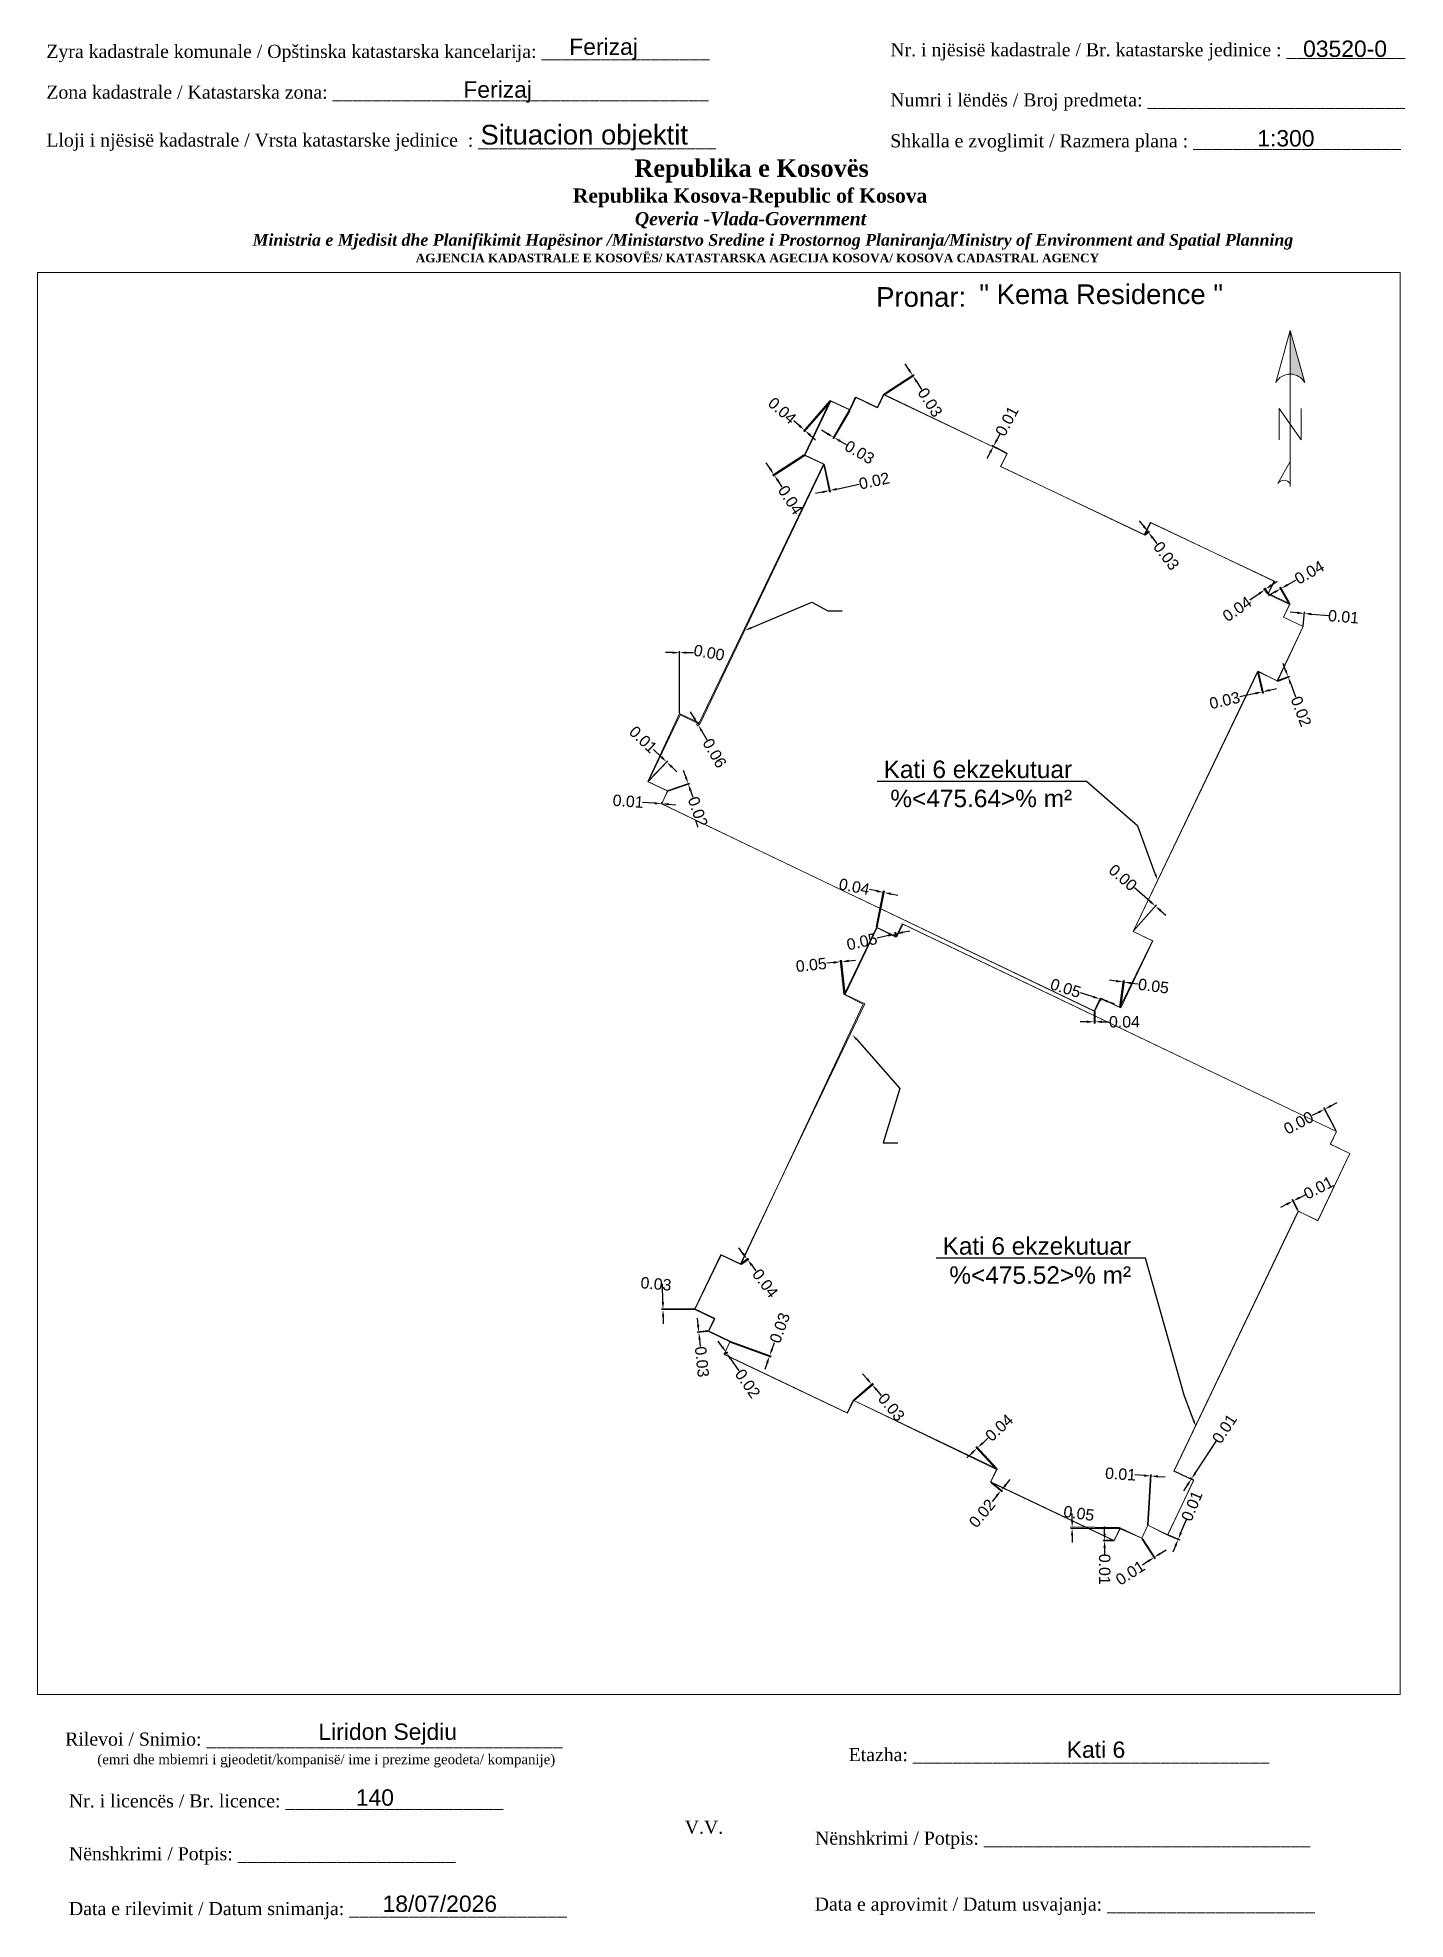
# Paper-space layout 'Layout1' of a CAD drawing. Header units: metres, sheet in millimetres. Extents: x 0 to 209, y 3 to 291.
# The model-space entities are those that its viewports show. They can reach past a viewport. Long polylines and large blocks are cut down to what shows.
import ezdxf
from ezdxf import colors
from ezdxf.entities.mleader import LeaderData, LeaderLine
from ezdxf.math import Vec2, Vec3

# ---------------------------------------------------------------- set-up
doc = ezdxf.new("R2010")
doc.units = ezdxf.units.M
doc.layers.get('0').update_dxf_attribs({"lineweight": 0})
for name, color, linetype, lineweight in [('kati 6 ekzekutim', 1, 'Continuous', 0), ('kati 6 ekzekutim pikat', 1, 'Continuous', 0), ('kati 6 projekt', 250, 'Continuous', 0), ('Korniza e jashtme', 7, 'Continuous', 0), ('korniza txt', 7, 'Continuous', 0)]:
    doc.layers.add(name, color=color, linetype=linetype, lineweight=lineweight)
doc.styles.get("Standard").update_dxf_attribs({"font": 'arial.ttf'})
doc.dimstyles.get("Standard").update_dxf_attribs({"dimtxt": 0.18, "dimasz": 0.18, "dimexe": 0.18, "dimexo": 0.0625, "dimgap": 0.09, "dimtad": 0, "dimtih": 1, "dimtoh": 1, "dimdec": 4, "dimzin": 0, "dimdsep": 46, "dimtxsty": 'Standard', "dimcen": 0.09, "dimadec": 0, "dimazin": 0, "dimtfac": 1, "dimtdec": 4, "dimtofl": 0, "dimtmove": 0, "dimatfit": 3, "dimfxl": 1, "dimtolj": 1, "dimtzin": 0, "dimarcsym": 0})

psp = doc.layouts.get("Layout1")

# ---------------------------------------------------------------- texts
for s, insert, char_height, width, attachment_point in [('Ferizaj', (86.39174761792978, 288.8354735870184), 2.5, 9.973472348059943, 5), ('03520-0', (193.1740408653868, 290.1487421128255), 2.5, 12.81718963165076, 1), ('{\\fTimes New Roman|b0|i0|c0|p18;Zyra kadastrale komunale / Opštinska katastarska kancelarija: _________________}', (1.329967921648631, 289.5028179850435), 2, 100.6873395261896, 1), ('{\\fTimes New Roman|b0|i0|c0|p18;Nr. i njësisë kadastrale / Br. katastarske jedinice : ____________}', (130.1573260375442, 289.7466491221834), 2, 79.94836673526106, 1), ('{\\fTimes New Roman|b0|i0|c0|p18;Zona kadastrale / Katastarska zona: ______________________________________}', (1.329967921648631, 283.2777574743742), 2, 100.6873395261896, 1), ('Ferizaj', (64.9841860740385, 283.9211616427751), 2.5, 10.47919508867668, 1), ('{\\fTimes New Roman|b0|i0|c0|p18;Numri i lëndës / Broj predmeta: __________________________}', (130.1573260375442, 282.0911488100967), 2, 79.94836673526106, 1), ('{\\fTimes New Roman|b0|i0|c0|p18;Lloji i njësisë kadastrale / Vrsta katastarske jedinice  : ________________________}', (1.329967921648631, 275.9513750275999), 2, 100.6873395261896, 1), ('Situacion objektit', (83.43925144176364, 275.323907237528), 3, 39.10590705560109, 5), ('{\\fTimes New Roman|b0|i0|c0|p18;Shkalla e zvoglimit / Razmera plana : _____________________}', (130.1573260375442, 275.8443402240098), 2, 79.94836673526106, 1), ('1:300', (186.1781610024692, 276.4828637617464), 2.5, 8.739768076398349, 1), ('\\pi77.297;{\\fBook Antiqua|b1|i0|c0|p18;\\H1.333x;Republika e Kosovës\\fTimes New Roman|b1|i0|c0|p18;\\P\\pi67.927;\\fBook Antiqua|b1|i0|c0|p18;\\H0.8125x;Republika Kosova-Republic of Kosova\\fTimes New Roman|b1|i0|c0|p18;\\P\\pi77.378;\\fBook Antiqua|b1|i1|c0|p18;\\H0.9233x;Qeveria -Vlada-Government \\P\\pi13.032,l6,t23.033;\\fTimes New Roman|b1|i1|c0|p18;\\H0.9x;Ministria e Mjedisit dhe Planifikimit Hapësinor /Ministarstvo Sredine i Prostornog Planiranja/Ministry of Environment and Spatial Planning\\P\\pi43.931,l0,tz;\\fBook Antiqua|b1|i0|c0|p18;\\H0.7406x;AGJENCIA KADASTRALE E KOSOVËS/ KATASTARSKA AGECIJA KOSOVA/ KOSOVA CADASTRAL AGENCY}', (13.78424977396799, 272.0079040443859), 2, 191.82371987901, 1), ('Pronar:  ', (128, 252.5), 3, 16.07230559345156, 1)]:
    psp.add_mtext(s, dxfattribs=dict(insert=insert, char_height=char_height, width=width, attachment_point=attachment_point))
at = {"color": 1, "insert": (143.7438411209962, 252.9230672172032), "char_height": 3, "width": 97.92769440654844, "attachment_point": 1}
psp.add_mtext('" Kema Residence "', dxfattribs=at)
at = {"layer": 'korniza txt'}
for s, p in [('Liridon Sejdiu', (42.86469249356051, 30.70390057282651)), ('Kati 6', (157.0969235058151, 27.96328396813038))]:
    psp.add_text(s, height=2.5, dxfattribs=at).set_placement(p)
for s, insert, char_height, width, attachment_point in [('{\\fTimes New Roman|b0|i0|c0|p18;Rilevoi / Snimio: ____________________________________\\P     \\H0.75x;(emri dhe mbiemri i gjeodetit/kompanisë/ ime i prezime geodeta/ kompanije)}', (42.17377507135325, 29.15860626736797), 2, 74.7958215483859, 5), ('{\\fTimes New Roman|b0|i0|c0|p18;Etazha: ____________________________________\\P     }', (155.8898361273833, 26.59219252672521), 2, 74.7958215483859, 5), ('140', (48.5652213178815, 23.15408723169902), 2.5, 5.827080491132335, 1), ('{\\fTimes New Roman|b0|i0|c0|p18;Nr. i licencës / Br. licence: ______________________\\P                                }', (4.775864297160297, 22.39397441271581), 2, 83.34402442406417, 1), ('{\\fTimes New Roman|b0|i0|c0|p18;V.V.                                 }', (101.7135340662081, 17.34989726081042), 2, 5.70755248322007, 5), ('{\\fTimes New Roman|b0|i0|c0|p18;Nënshkrimi / Potpis: ______________________\\P                                 }', (4.775864297160297, 14.32299382462634), 2, 83.34402442406417, 1), ('{\\fTimes New Roman|b0|i0|c0|p18; Nënshkrimi / Potpis: _________________________________}', (117.9123355070715, 16.70639867596731), 2, 83.34402442406417, 1), ('{\\fTimes New Roman|b0|i0|c0|p18;Data e rilevimit / Datum snimanja: ______________________\\P                                 }', (4.775864297160297, 5.951444335737278), 2, 83.34402442406417, 1), ('18/07/2026', (52.65621499906701, 6.938709729309757), 2.5, 17.47953615279672, 1), ('{\\fTimes New Roman|b0|i0|c0|p18; Data e aprovimit / Datum usvajanja: _____________________}', (117.8622164535068, 6.626660492972078), 2, 83.34402442406417, 1)]:
    psp.add_mtext(s, dxfattribs=dict(at, insert=insert, char_height=char_height, width=width, attachment_point=attachment_point))

msp = doc.modelspace()

# ---------------------------------------------------------------- blocks, each defined once
blk = doc.blocks.new('*U34')
at = {"linetype": 'ByBlock', "lineweight": -2}
blk.add_hatch(color=0, dxfattribs=at).paths.add_polyline_path([(6.371596984390197e-13, 562.3726246389265), (3.406860799950416e-13, 300.7101121033027, -0.2691426359079254), (87.48018605494724, 249.9433887284017)])
at = {"color": 0, "linetype": 'ByBlock', "lineweight": -2}
for points in [[(87.48018605494718, 249.9433887284018, 0.580322535471221), (-87.48018605494667, 249.9433887284019), (6.371738216106301e-13, 562.3726246389267), (87.48018605494724, 249.9433887284017), (6.371738216106301e-13, 562.3726246389267), (3.398104433552013e-13, 299.9320664740858)], [(-3.932245327355855e-13, -356.1693289380162, 0.4999999999999977), (-74.98301661852638, -356.1693289380161), (-2.549374979130716e-13, -224.9490498555958)]]:
    blk.add_lwpolyline(points, format="xyb", dxfattribs=at)
for points in [[(-4.248604371427173e-13, -374.9150830926477), (6.371738216106301e-13, 562.3726246389267)], [(-65.61013954120824, -93.72877077315437), (-65.61013954120803, 93.72877077315451), (65.61013954120799, -93.72877077315451), (65.6101395412082, 93.72877077315437)]]:
    blk.add_lwpolyline(points, dxfattribs=at)
blk = doc.blocks.new('*D36')
at = {"layer": 'Defpoints', "color": 0, "transparency": 16777216}
for p in [(7511858.699266247, 4693297.566570179), (7511858.648187623, 4693296.963661869), (7511858.656, 4693296.963000001, 643.937)]:
    blk.add_point(p, dxfattribs=at)
at = {"layer": 'kati 6 ekzekutim', "color": 0, "lineweight": -2, "transparency": 16777216}
for p, q in [((7511858.380408509, 4693297.593583929), (7511858.061550771, 4693297.620597679)), ((7511858.650298073, 4693296.98857263), (7511858.705344342, 4693297.63831317)), ((7511858.65811045, 4693296.987910762), (7511858.713156719, 4693297.637651302)), ((7511859.025936363, 4693297.53889456), (7511859.841327569, 4693297.469814304))]:
    blk.add_line(p, q, dxfattribs=at)
at = {"layer": 'kati 6 ekzekutim', "color": 0, "transparency": 16777216}
for points in [[(7511858.3849108, 4693297.646726887), (7511858.375906217, 4693297.540440973), (7511858.699266247, 4693297.566570179)], [(7511859.030438655, 4693297.592037518), (7511859.021434071, 4693297.485751605), (7511858.707078625, 4693297.565908311)]]:
    blk.add_solid(points, dxfattribs=at)
at = {"layer": 'kati 6 ekzekutim', "color": 0, "transparency": 16777216, "insert": (7511860.500138007, 4693297.41399963), "char_height": 0.52, "attachment_point": 5, "rotation": 355.15744330239573}
blk.add_mtext('\\A1;0.01', dxfattribs=at)
blk = doc.blocks.new('*D37')
at = {"layer": 'Defpoints', "color": 0, "transparency": 16777216}
for p in [(7511857.619963461, 4693298.69557539), (7511858.059000001, 4693298, 643.937), (7511858.026443626, 4693297.981468434)]:
    blk.add_point(p, dxfattribs=at)
at = {"layer": 'kati 6 ekzekutim', "color": 0, "lineweight": -2, "transparency": 16777216}
for p, q in [((7511857.930622472, 4693298.872407062), (7511858.316382575, 4693299.091987377)), ((7511857.341860822, 4693298.537275285), (7511857.063758185, 4693298.378975179)), ((7511858.01407643, 4693298.003195203), (7511857.584345937, 4693298.758148483)), ((7511858.046632805, 4693298.021726769), (7511857.616902311, 4693298.776680049))]:
    blk.add_line(p, q, dxfattribs=at)
at = {"layer": 'kati 6 ekzekutim', "color": 0, "transparency": 16777216}
for points in [[(7511857.904239122, 4693298.918757501), (7511857.957005823, 4693298.826056622), (7511857.652519835, 4693298.714106956)], [(7511857.315477472, 4693298.583625724), (7511857.368244173, 4693298.490924845), (7511857.619963461, 4693298.69557539)]]:
    blk.add_solid(points, dxfattribs=at)
at = {"layer": 'kati 6 ekzekutim', "color": 0, "transparency": 16777216, "insert": (7511858.933681269, 4693299.443362858), "char_height": 0.52, "attachment_point": 5, "rotation": 29.649167470526503}
blk.add_mtext('\\A1;0.04', dxfattribs=at)
blk = doc.blocks.new('*D95')
at = {"layer": 'Defpoints', "color": 0, "transparency": 16777216}
for p in [(7511856.933436012, 4693298.677395376), (7511857.034067086, 4693298.456013963), (7511857.070000003, 4693298.481000002, 650.103)]:
    blk.add_point(p, dxfattribs=at)
at = {"layer": 'kati 6 ekzekutim', "color": 0, "lineweight": -2, "transparency": 16777216}
for p, q in [((7511857.196162595, 4693298.86008293), (7511857.458889179, 4693299.042770484)), ((7511856.634776512, 4693298.469721784), (7511856.209004153, 4693298.173659964)), ((7511857.019794621, 4693298.476539477), (7511856.856398396, 4693298.711522819)), ((7511857.055727538, 4693298.501525516), (7511856.892331312, 4693298.736508857))]:
    blk.add_line(p, q, dxfattribs=at)
at = {"layer": 'kati 6 ekzekutim', "color": 0, "transparency": 16777216}
for points in [[(7511857.16571467, 4693298.903870693), (7511857.226610522, 4693298.816295166), (7511856.933436012, 4693298.677395376)], [(7511856.604328587, 4693298.513509547), (7511856.665224439, 4693298.425934019), (7511856.897503096, 4693298.652409337)]]:
    blk.add_solid(points, dxfattribs=at)
at = {"layer": 'kati 6 ekzekutim', "color": 0, "transparency": 16777216, "insert": (7511855.625835367, 4693297.768152162), "char_height": 0.52, "attachment_point": 5, "rotation": 34.812912058478254}
blk.add_mtext('\\A1;0.04', dxfattribs=at)
blk = doc.blocks.new('*D97')
at = {"layer": 'Defpoints', "color": 0, "transparency": 16777216}
for p in [(7511857.958123738, 4693294.669457431), (7511857.461825814, 4693294.482725419), (7511857.47, 4693294.461, 650.144)]:
    blk.add_point(p, dxfattribs=at)
at = {"layer": 'kati 6 ekzekutim', "color": 0, "lineweight": -2, "transparency": 16777216}
for p, q in [((7511857.485224415, 4693294.491529139), (7511858.02551171, 4693294.694812144)), ((7511857.4933986, 4693294.469803721), (7511858.033685895, 4693294.673086725)), ((7511857.845436127, 4693294.968959522), (7511857.732748515, 4693295.268461611)), ((7511858.078985536, 4693294.348229921), (7511858.307016528, 4693293.742167216))]:
    blk.add_line(p, q, dxfattribs=at)
at = {"layer": 'kati 6 ekzekutim', "color": 0, "transparency": 16777216}
for points in [[(7511857.895353141, 4693294.98774079), (7511857.795519113, 4693294.950178253), (7511857.958123738, 4693294.669457431)], [(7511858.12890255, 4693294.36701119), (7511858.029068521, 4693294.329448653), (7511857.966297924, 4693294.647732012)]]:
    blk.add_solid(points, dxfattribs=at)
at = {"layer": 'kati 6 ekzekutim', "color": 0, "transparency": 16777216, "insert": (7511858.556584807, 4693293.078862529), "char_height": 0.52, "attachment_point": 5, "rotation": 290.61880098057253}
blk.add_mtext('\\A1;0.02', dxfattribs=at)
blk = doc.blocks.new('*D98')
at = {"layer": 'Defpoints', "color": 0, "transparency": 16777216}
for p in [(7511856.559667039, 4693294.914129745), (7511856.59, 4693294.921, 650.016), (7511856.772654843, 4693293.97376423)]:
    blk.add_point(p, dxfattribs=at)
at = {"layer": 'kati 6 ekzekutim', "color": 0, "lineweight": -2, "transparency": 16777216}
for p, q in [((7511856.565189526, 4693294.889747331), (7511856.788559606, 4693293.903542876)), ((7511856.595522488, 4693294.896617586), (7511856.818892567, 4693293.910413131)), ((7511856.460559938, 4693293.903076389), (7511855.749426702, 4693293.742008481)), ((7511857.115082707, 4693294.051322326), (7511857.427177612, 4693294.122010167))]:
    blk.add_line(p, q, dxfattribs=at)
at = {"layer": 'kati 6 ekzekutim', "color": 0, "transparency": 16777216}
for points in [[(7511856.448778631, 4693293.955092207), (7511856.472341244, 4693293.851060571), (7511856.772654843, 4693293.97376423)], [(7511857.103301401, 4693294.103338143), (7511857.126864014, 4693293.999306509), (7511856.802987803, 4693293.980634484)]]:
    blk.add_solid(points, dxfattribs=at)
at = {"layer": 'kati 6 ekzekutim', "color": 0, "transparency": 16777216, "insert": (7511855.05563824, 4693293.584869074), "char_height": 0.52, "attachment_point": 5, "rotation": 12.761870640787713}
blk.add_mtext('\\A1;0.03', dxfattribs=at)
blk = doc.blocks.new('*D99')
at = {"layer": 'Defpoints', "color": 0, "transparency": 16777216}
for p in [(7511851.882478684, 4693284.165306543), (7511850.865130385, 4693283.005634841), (7511850.866999999, 4693283.003999999, 650.094)]:
    blk.add_point(p, dxfattribs=at)
at = {"layer": 'kati 6 ekzekutim', "color": 0, "lineweight": -2, "transparency": 16777216}
for p, q in [((7511850.881586901, 4693283.024454595), (7511851.928003835, 4693284.221142274)), ((7511850.883456513, 4693283.022819753), (7511851.929873448, 4693284.219507433)), ((7511851.639716228, 4693284.377584775), (7511850.930256872, 4693284.997955736)), ((7511852.123371528, 4693283.954663152), (7511852.364264371, 4693283.744019762))]:
    blk.add_line(p, q, dxfattribs=at)
at = {"layer": 'kati 6 ekzekutim', "color": 0, "transparency": 16777216}
for points in [[(7511851.67482346, 4693284.417733582), (7511851.604608997, 4693284.337435968), (7511851.880609072, 4693284.166941385)], [(7511852.158478759, 4693283.99481196), (7511852.088264296, 4693283.914514346), (7511851.882478684, 4693284.165306543)]]:
    blk.add_solid(points, dxfattribs=at)
at = {"layer": 'kati 6 ekzekutim', "color": 0, "transparency": 16777216, "insert": (7511850.39541848, 4693285.465633275), "char_height": 0.52, "attachment_point": 5, "rotation": 318.8326495078127}
blk.add_mtext('\\A1;0.00', dxfattribs=at)
blk = doc.blocks.new('*D101')
at = {"layer": 'Defpoints', "color": 0, "transparency": 16777216}
for p in [(7511850.412344764, 4693280.685323718), (7511850.254999999, 4693279.513, 650.125), (7511850.3005147, 4693279.506891193)]:
    blk.add_point(p, dxfattribs=at)
at = {"layer": 'kati 6 ekzekutim', "color": 0, "lineweight": -2, "transparency": 16777216}
for p, q in [((7511850.095188634, 4693280.72789119), (7511849.778032505, 4693280.770458662)), ((7511850.258325582, 4693279.537777823), (7511850.421922445, 4693280.756683847)), ((7511850.303840283, 4693279.531669016), (7511850.467437146, 4693280.75057504)), ((7511850.775015594, 4693280.636647439), (7511851.092171724, 4693280.594079967))]:
    blk.add_line(p, q, dxfattribs=at)
at = {"layer": 'kati 6 ekzekutim', "color": 0, "transparency": 16777216}
for points in [[(7511850.102283213, 4693280.780750545), (7511850.088094056, 4693280.675031834), (7511850.412344764, 4693280.685323718)], [(7511850.782110173, 4693280.689506793), (7511850.767921016, 4693280.583788083), (7511850.457859465, 4693280.679214911)]]:
    blk.add_solid(points, dxfattribs=at)
at = {"layer": 'kati 6 ekzekutim', "color": 0, "transparency": 16777216, "insert": (7511851.799144862, 4693280.49919276), "char_height": 0.52, "attachment_point": 5, "rotation": 352.3556647427103}
blk.add_mtext('\\A1;0.05', dxfattribs=at)
blk = doc.blocks.new('*D102')
at = {"layer": 'Defpoints', "color": 0, "transparency": 16777216}
for p in [(7511849.355, 4693279.952, 650.055), (7511849.38478622, 4693279.895359783), (7511849.398357902, 4693279.938294575)]:
    blk.add_point(p, dxfattribs=at)
at = {"layer": 'kati 6 ekzekutim', "color": 0, "lineweight": -2, "transparency": 16777216}
for p, q in [((7511849.036309073, 4693280.005513359), (7511848.453681503, 4693280.189681847)), ((7511849.347464989, 4693279.928162558), (7511849.319727487, 4693279.840413379)), ((7511849.390822889, 4693279.914457133), (7511849.363085387, 4693279.826707954)), ((7511849.689905467, 4693279.798911635), (7511849.995024713, 4693279.702463486))]:
    blk.add_line(p, q, dxfattribs=at)
at = {"layer": 'kati 6 ekzekutim', "color": 0, "transparency": 16777216}
for points in [[(7511849.052383765, 4693280.056366567), (7511849.020234382, 4693279.954660151), (7511849.34142832, 4693279.909065209)], [(7511849.705980158, 4693279.849764843), (7511849.673830776, 4693279.748058427), (7511849.38478622, 4693279.895359783)]]:
    blk.add_solid(points, dxfattribs=at)
at = {"layer": 'kati 6 ekzekutim', "color": 0, "transparency": 16777216, "insert": (7511847.773539796, 4693280.40467454), "char_height": 0.52, "attachment_point": 5, "rotation": 342.4582622809722}
blk.add_mtext('\\A1;0.05', dxfattribs=at)
blk = doc.blocks.new('*D103')
at = {"layer": 'Defpoints', "color": 0, "transparency": 16777216}
for p in [(7511849.074, 4693279.352000001, 650.092), (7511849.117944951, 4693279.35189108), (7511849.11673322, 4693278.863013894)]:
    blk.add_point(p, dxfattribs=at)
at = {"layer": 'kati 6 ekzekutim', "color": 0, "lineweight": -2, "transparency": 16777216}
for p, q in [((7511849.073938035, 4693279.327000077), (7511849.072609811, 4693278.791123037)), ((7511849.117882987, 4693279.326891156), (7511849.116554762, 4693278.791014115)), ((7511848.752789252, 4693278.863915965), (7511848.432790236, 4693278.864709114)), ((7511849.436732238, 4693278.862220745), (7511849.756731256, 4693278.861427596))]:
    blk.add_line(p, q, dxfattribs=at)
at = {"layer": 'kati 6 ekzekutim', "color": 0, "transparency": 16777216}
for points in [[(7511848.752921444, 4693278.917249135), (7511848.752657061, 4693278.810582795), (7511849.072788269, 4693278.863122816)], [(7511849.43686443, 4693278.915553914), (7511849.436600047, 4693278.808887575), (7511849.11673322, 4693278.863013894)]]:
    blk.add_solid(points, dxfattribs=at)
at = {"layer": 'kati 6 ekzekutim', "color": 0, "transparency": 16777216, "insert": (7511850.467026481, 4693278.859667059), "char_height": 0.52, "attachment_point": 5, "rotation": 359.857987041094}
blk.add_mtext('\\A1;0.04', dxfattribs=at)
blk = doc.blocks.new('*D105')
at = {"layer": 'Defpoints', "color": 0, "transparency": 16777216}
for p in [(7511851.376, 4693301.177999999, 650.104), (7511851.395573542, 4693301.152291635), (7511851.54455951, 4693301.30633592)]:
    blk.add_point(p, dxfattribs=at)
at = {"layer": 'kati 6 ekzekutim', "color": 0, "lineweight": -2, "transparency": 16777216}
for p, q in [((7511851.350712062, 4693301.560939861), (7511851.156864613, 4693301.815543802)), ((7511851.395890933, 4693301.193144333), (7511851.601845399, 4693301.349951597)), ((7511851.415464476, 4693301.167435967), (7511851.621418941, 4693301.324243232)), ((7511851.757980501, 4693301.026023614), (7511851.951827949, 4693300.771419673))]:
    blk.add_line(p, q, dxfattribs=at)
at = {"layer": 'kati 6 ekzekutim', "color": 0, "transparency": 16777216}
for points in [[(7511851.393146052, 4693301.593247769), (7511851.308278073, 4693301.528631954), (7511851.54455951, 4693301.30633592)], [(7511851.800414491, 4693301.058331522), (7511851.715546512, 4693300.993715706), (7511851.564133053, 4693301.280627555)]]:
    blk.add_solid(points, dxfattribs=at)
at = {"layer": 'kati 6 ekzekutim', "color": 0, "transparency": 16777216, "insert": (7511852.382751753, 4693300.205433897), "char_height": 0.52, "attachment_point": 5, "rotation": 307.2845067913481}
blk.add_mtext('\\A1;0.03', dxfattribs=at)
blk = doc.blocks.new('*D106')
at = {"layer": 'Defpoints', "color": 0, "transparency": 16777216}
for p in [(7511844.4716909, 4693305.227425043), (7511845.090231011, 4693304.887944349), (7511845.093999999, 4693304.894999998, 643.937)]:
    blk.add_point(p, dxfattribs=at)
at = {"layer": 'kati 6 ekzekutim', "color": 0, "lineweight": -2, "transparency": 16777216}
for p, q in [((7511844.622465145, 4693305.509678699), (7511844.773239389, 4693305.791932356)), ((7511844.317147668, 4693304.938115735), (7511844.166373424, 4693304.655862078)), ((7511845.068179945, 4693304.899723588), (7511844.404414841, 4693305.254293597)), ((7511845.071948931, 4693304.906779236), (7511844.408183827, 4693305.261349247))]:
    blk.add_line(p, q, dxfattribs=at)
at = {"layer": 'kati 6 ekzekutim', "color": 0, "transparency": 16777216}
for points in [[(7511844.270105392, 4693304.963244776), (7511844.364189945, 4693304.912986694), (7511844.467921914, 4693305.220369393)], [(7511844.575422868, 4693305.534807741), (7511844.669507422, 4693305.484549658), (7511844.4716909, 4693305.227425043)]]:
    blk.add_solid(points, dxfattribs=at)
at = {"layer": 'kati 6 ekzekutim', "color": 0, "transparency": 16777216, "insert": (7511845.084762789, 4693306.375112983), "char_height": 0.52, "attachment_point": 5, "rotation": 61.88976087719596}
blk.add_mtext('\\A1;0.01', dxfattribs=at)
blk = doc.blocks.new('*D108')
at = {"layer": 'Defpoints', "color": 0, "transparency": 16777216}
for p in [(7511836.689, 4693304.4, 650.009), (7511836.712175518, 4693304.405024175), (7511836.973923039, 4693303.197634884)]:
    blk.add_point(p, dxfattribs=at)
at = {"layer": 'kati 6 ekzekutim', "color": 0, "lineweight": -2, "transparency": 16777216}
for p, q in [((7511836.694296665, 4693304.375567536), (7511836.966001919, 4693303.122245211)), ((7511836.717472184, 4693304.380591709), (7511836.989177436, 4693303.127269385)), ((7511837.286658589, 4693303.265432201), (7511838.316100333, 4693303.488602828)), ((7511836.638011971, 4693303.124813393), (7511836.325276423, 4693303.057016075))]:
    blk.add_line(p, q, dxfattribs=at)
at = {"layer": 'kati 6 ekzekutim', "color": 0, "transparency": 16777216}
for points in [[(7511836.626712419, 4693303.176935984), (7511836.649311525, 4693303.072690801), (7511836.950747522, 4693303.19261071)], [(7511837.275359035, 4693303.317554792), (7511837.297958141, 4693303.21330961), (7511836.973923039, 4693303.197634884)]]:
    blk.add_solid(points, dxfattribs=at)
at = {"layer": 'kati 6 ekzekutim', "color": 0, "transparency": 16777216, "insert": (7511839.008713045, 4693303.63875296), "char_height": 0.52, "attachment_point": 5, "rotation": 12.231763215894425}
blk.add_mtext('\\A1;0.02', dxfattribs=at)
blk = doc.blocks.new('*D109')
at = {"layer": 'Defpoints', "color": 0, "transparency": 16777216}
for p in [(7511836.996378618, 4693307.317364916), (7511837.023000001, 4693307.294000001, 650.114), (7511835.836008316, 4693305.941572314)]:
    blk.add_point(p, dxfattribs=at)
at = {"layer": 'kati 6 ekzekutim', "color": 0, "lineweight": -2, "transparency": 16777216}
for p, q in [((7511836.979887556, 4693307.298575427), (7511835.761892676, 4693305.9108235)), ((7511837.006508939, 4693307.275210511), (7511835.788514059, 4693305.887458584)), ((7511835.568881471, 4693306.176022811), (7511835.328376009, 4693306.387108392)), ((7511836.076513778, 4693305.730486733), (7511836.317019241, 4693305.519401152))]:
    blk.add_line(p, q, dxfattribs=at)
at = {"layer": 'kati 6 ekzekutim', "color": 0, "transparency": 16777216}
for points in [[(7511835.604062401, 4693306.216107054), (7511835.533700541, 4693306.135938567), (7511835.809386933, 4693305.964937231)], [(7511836.111694708, 4693305.770570976), (7511836.041332848, 4693305.690402489), (7511835.836008316, 4693305.941572314)]]:
    blk.add_solid(points, dxfattribs=at)
at = {"layer": 'kati 6 ekzekutim', "color": 0, "transparency": 16777216, "insert": (7511834.794530989, 4693306.855650709), "char_height": 0.52, "attachment_point": 5, "rotation": 318.7273909937344}
blk.add_mtext('\\A1;0.04', dxfattribs=at)
blk = doc.blocks.new('*D110')
at = {"layer": 'Defpoints', "color": 0, "transparency": 16777216}
for p in [(7511837.876000001, 4693306.899, 650.022), (7511837.898537349, 4693306.885960672), (7511837.168280918, 4693305.623775801)]:
    blk.add_point(p, dxfattribs=at)
at = {"layer": 'kati 6 ekzekutim', "color": 0, "lineweight": -2, "transparency": 16777216}
for p, q in [((7511837.863480287, 4693306.877360759), (7511837.109686791, 4693305.574494116)), ((7511837.886017634, 4693306.864321431), (7511837.132224139, 4693305.561454788)), ((7511836.868761288, 4693305.797067479), (7511836.591779007, 4693305.95731983)), ((7511837.4452632, 4693305.463523449), (7511837.722245481, 4693305.303271099))]:
    blk.add_line(p, q, dxfattribs=at)
at = {"layer": 'kati 6 ekzekutim', "color": 0, "transparency": 16777216}
for points in [[(7511836.895470014, 4693305.843231194), (7511836.842052563, 4693305.750903766), (7511837.145743569, 4693305.636815129)], [(7511837.471971924, 4693305.509687165), (7511837.418554474, 4693305.417359736), (7511837.168280918, 4693305.623775801)]]:
    blk.add_solid(points, dxfattribs=at)
at = {"layer": 'kati 6 ekzekutim', "color": 0, "transparency": 16777216, "insert": (7511838.337978413, 4693304.94702936), "char_height": 0.52, "attachment_point": 5, "rotation": 329.9478132257015}
blk.add_mtext('\\A1;0.03', dxfattribs=at)
blk = doc.blocks.new('*D112')
at = {"layer": 'Defpoints', "color": 0, "transparency": 16777216}
for p in [(7511840.765842006, 4693308.466772199), (7511839.437, 4693307.607, 650.126), (7511839.451737458, 4693307.58422216)]:
    blk.add_point(p, dxfattribs=at)
at = {"layer": 'kati 6 ekzekutim', "color": 0, "lineweight": -2, "transparency": 16777216}
for p, q in [((7511839.457989736, 4693307.620580539), (7511840.826292442, 4693308.50588415)), ((7511839.472727193, 4693307.5978027), (7511840.8410299, 4693308.48310631)), ((7511840.592011109, 4693308.735440804), (7511840.418180212, 4693309.004109409)), ((7511840.95441036, 4693308.175325754), (7511841.178419175, 4693307.829103437))]:
    blk.add_line(p, q, dxfattribs=at)
at = {"layer": 'kati 6 ekzekutim', "color": 0, "transparency": 16777216}
for points in [[(7511840.636789209, 4693308.764412619), (7511840.547233009, 4693308.706468987), (7511840.765842006, 4693308.466772199)], [(7511840.99918846, 4693308.20429757), (7511840.90963226, 4693308.146353938), (7511840.780579464, 4693308.443994359)]]:
    blk.add_solid(points, dxfattribs=at)
at = {"layer": 'kati 6 ekzekutim', "color": 0, "transparency": 16777216, "insert": (7511841.564846087, 4693307.231851845), "char_height": 0.52, "attachment_point": 5, "rotation": 302.9032143112629}
blk.add_mtext('\\A1;0.03', dxfattribs=at)
blk = doc.blocks.new('*D114')
at = {"layer": 'Defpoints', "color": 0, "transparency": 16777216}
for p in [(7511830.917615029, 4693292.511279165), (7511830.986, 4693292.551, 650.1), (7511831.017638865, 4693292.49652927)]:
    blk.add_point(p, dxfattribs=at)
at = {"layer": 'kati 6 ekzekutim', "color": 0, "lineweight": -2, "transparency": 16777216}
for p, q in [((7511830.756891016, 4693292.787988022), (7511830.596167004, 4693293.06469688)), ((7511830.96438212, 4693292.538443436), (7511830.855355536, 4693292.475116262)), ((7511830.996020986, 4693292.483972706), (7511830.886994401, 4693292.420645532)), ((7511831.109977907, 4693292.180099578), (7511831.340014392, 4693291.784059608))]:
    blk.add_line(p, q, dxfattribs=at)
at = {"layer": 'kati 6 ekzekutim', "color": 0, "transparency": 16777216}
for points in [[(7511830.803009159, 4693292.814775357), (7511830.710772874, 4693292.761200687), (7511830.917615029, 4693292.511279165)], [(7511831.15609605, 4693292.206886913), (7511831.063859764, 4693292.153312243), (7511830.949253894, 4693292.456808435)]]:
    blk.add_solid(points, dxfattribs=at)
at = {"layer": 'kati 6 ekzekutim', "color": 0, "transparency": 16777216, "insert": (7511831.697215561, 4693291.169087857), "char_height": 0.52, "attachment_point": 5, "rotation": 300.1498015949446}
blk.add_mtext('\\A1;0.06', dxfattribs=at)
blk = doc.blocks.new('*D115')
at = {"layer": 'Defpoints', "color": 0, "transparency": 16777216}
for p in [(7511830.087, 4693295.77032164), (7511830.087, 4693292.981, 650.1), (7511830.087, 4693292.981, 643.937)]:
    blk.add_point(p, dxfattribs=at)
at = {"layer": 'kati 6 ekzekutim', "color": 0, "lineweight": -2, "transparency": 16777216}
for p, q in [((7511829.767, 4693295.77032164), (7511829.447000001, 4693295.77032164)), ((7511830.087, 4693293.006), (7511830.087, 4693295.84232164)), ((7511830.087, 4693293.006), (7511830.087, 4693295.84232164)), ((7511830.407000001, 4693295.77032164), (7511830.727, 4693295.77032164))]:
    blk.add_line(p, q, dxfattribs=at)
at = {"layer": 'kati 6 ekzekutim', "color": 0, "transparency": 16777216}
for points in [[(7511829.767, 4693295.823654974), (7511829.767, 4693295.716988306), (7511830.087, 4693295.77032164)], [(7511830.407000001, 4693295.823654974), (7511830.407000001, 4693295.716988306), (7511830.087, 4693295.77032164)]]:
    blk.add_solid(points, dxfattribs=at)
at = {"layer": 'kati 6 ekzekutim', "color": 0, "transparency": 16777216, "insert": (7511831.44843498, 4693295.77032164), "char_height": 0.52, "attachment_point": 5, "rotation": 350}
blk.add_mtext('\\A1;0.00', dxfattribs=at)
blk = doc.blocks.new('*D116')
at = {"layer": 'Defpoints', "color": 0, "transparency": 16777216}
for p in [(7511829.544, 4693289.448999999, 650.028), (7511829.550864574, 4693289.429190307), (7511830.482267412, 4693289.774134146)]:
    blk.add_point(p, dxfattribs=at)
at = {"layer": 'kati 6 ekzekutim', "color": 0, "lineweight": -2, "transparency": 16777216}
for p, q in [((7511830.377491526, 4693290.07649488), (7511830.272715641, 4693290.378855615)), ((7511829.567621933, 4693289.457185616), (7511830.550298578, 4693289.79770872)), ((7511829.574486507, 4693289.437375923), (7511830.557163154, 4693289.777899028)), ((7511830.593907874, 4693289.451963719), (7511830.698683759, 4693289.149602984))]:
    blk.add_line(p, q, dxfattribs=at)
at = {"layer": 'kati 6 ekzekutim', "color": 0, "transparency": 16777216}
for points in [[(7511830.427884983, 4693290.093957528), (7511830.327098072, 4693290.059032233), (7511830.482267412, 4693289.774134146)], [(7511830.64430133, 4693289.469426367), (7511830.543514419, 4693289.434501071), (7511830.489131988, 4693289.754324453)]]:
    blk.add_solid(points, dxfattribs=at)
at = {"layer": 'kati 6 ekzekutim', "color": 0, "transparency": 16777216, "insert": (7511830.930730006, 4693288.479967285), "char_height": 0.52, "attachment_point": 5, "rotation": 289.11253613946445}
blk.add_mtext('\\A1;0.02', dxfattribs=at)
blk = doc.blocks.new('*D117')
at = {"layer": 'Defpoints', "color": 0, "transparency": 16777216}
for p in [(7511829.50557156, 4693290.757650394), (7511828.642, 4693289.867, 643.937), (7511828.648705932, 4693289.860594509)]:
    blk.add_point(p, dxfattribs=at)
at = {"layer": 'kati 6 ekzekutim', "color": 0, "lineweight": -2, "transparency": 16777216}
for p, q in [((7511829.267467238, 4693290.985087071), (7511828.904192005, 4693291.332086701)), ((7511828.659268062, 4693289.885077999), (7511829.548597645, 4693290.816120522)), ((7511828.665973994, 4693289.878672509), (7511829.555303577, 4693290.809715032)), ((7511829.73696995, 4693290.536619208), (7511829.968368339, 4693290.315588022))]:
    blk.add_line(p, q, dxfattribs=at)
at = {"layer": 'kati 6 ekzekutim', "color": 0, "transparency": 16777216}
for points in [[(7511829.304305769, 4693291.023653468), (7511829.230628707, 4693290.946520673), (7511829.498865628, 4693290.764055884)], [(7511829.77380848, 4693290.575185605), (7511829.700131419, 4693290.49805281), (7511829.50557156, 4693290.757650394)]]:
    blk.add_solid(points, dxfattribs=at)
at = {"layer": 'kati 6 ekzekutim', "color": 0, "transparency": 16777216, "insert": (7511828.426086392, 4693291.788772034), "char_height": 0.52, "attachment_point": 5, "rotation": 316.31267517052385}
blk.add_mtext('\\A1;0.01', dxfattribs=at)
blk = doc.blocks.new('*D118')
at = {"layer": 'Defpoints', "color": 0, "transparency": 16777216}
for p in [(7511829.270451475, 4693288.842786499), (7511829.280999999, 4693288.842, 650.136), (7511829.281436857, 4693288.847859113)]:
    blk.add_point(p, dxfattribs=at)
at = {"layer": 'kati 6 ekzekutim', "color": 0, "lineweight": -2, "transparency": 16777216}
for p, q in [((7511828.951774117, 4693288.872438829), (7511828.398712017, 4693288.913675245)), ((7511829.27231032, 4693288.867717298), (7511829.276241805, 4693288.920446311)), ((7511829.282858845, 4693288.866930799), (7511829.28679033, 4693288.919659811)), ((7511829.600551073, 4693288.824065898), (7511829.919665288, 4693288.800272682))]:
    blk.add_line(p, q, dxfattribs=at)
at = {"layer": 'kati 6 ekzekutim', "color": 0, "transparency": 16777216}
for points in [[(7511828.955739653, 4693288.925624533), (7511828.94780858, 4693288.819253126), (7511829.270888332, 4693288.848645614)], [(7511829.604516609, 4693288.8772516), (7511829.596585537, 4693288.770880194), (7511829.281436857, 4693288.847859113)]]:
    blk.add_solid(points, dxfattribs=at)
at = {"layer": 'kati 6 ekzekutim', "color": 0, "transparency": 16777216, "insert": (7511827.739371655, 4693288.962835786), "char_height": 0.52, "attachment_point": 5, "rotation": 355.73590586628745}
blk.add_mtext('\\A1;0.01', dxfattribs=at)
blk = doc.blocks.new('*D119')
at = {"layer": 'Defpoints', "color": 0, "transparency": 16777216}
for p in [(7511844.338999998, 4693257.780999999, 650.126), (7511844.353502218, 4693257.798454109), (7511844.825769737, 4693257.406057863)]:
    blk.add_point(p, dxfattribs=at)
at = {"layer": 'kati 6 ekzekutim', "color": 0, "lineweight": -2, "transparency": 16777216}
for p, q in [((7511844.358228738, 4693257.76502328), (7511844.86664629, 4693257.342590803)), ((7511844.372730957, 4693257.782477389), (7511844.88114851, 4693257.360044912)), ((7511845.030271741, 4693257.652185738), (7511845.234773744, 4693257.898313614)), ((7511844.606765515, 4693257.14247588), (7511844.402263513, 4693256.896348006))]:
    blk.add_line(p, q, dxfattribs=at)
at = {"layer": 'kati 6 ekzekutim', "color": 0, "transparency": 16777216}
for points in [[(7511844.989250428, 4693257.686269405), (7511845.071293052, 4693257.618102071), (7511844.825769737, 4693257.406057863)], [(7511844.565744203, 4693257.176559547), (7511844.647786828, 4693257.108392213), (7511844.811267518, 4693257.388603754)]]:
    blk.add_solid(points, dxfattribs=at)
at = {"layer": 'kati 6 ekzekutim', "color": 0, "transparency": 16777216, "insert": (7511843.949354698, 4693256.351250734), "char_height": 0.52, "attachment_point": 5, "rotation": 50.27758574731653}
blk.add_mtext('\\A1;0.02', dxfattribs=at)
blk = doc.blocks.new('*D120')
at = {"layer": 'Defpoints', "color": 0, "transparency": 16777216}
for p in [(7511843.713044866, 4693259.328018831), (7511844.607000001, 4693258.360000001, 650.141), (7511844.63391611, 4693258.384856743)]:
    blk.add_point(p, dxfattribs=at)
at = {"layer": 'kati 6 ekzekutim', "color": 0, "lineweight": -2, "transparency": 16777216}
for p, q in [((7511844.590038908, 4693258.378366311), (7511843.664196919, 4693259.380913803)), ((7511844.616955017, 4693258.403223053), (7511843.691113028, 4693259.405770546)), ((7511843.975049742, 4693259.569977559), (7511844.210138508, 4693259.787079543)), ((7511843.477956099, 4693259.110916846), (7511843.242867333, 4693258.89381486))]:
    blk.add_line(p, q, dxfattribs=at)
at = {"layer": 'kati 6 ekzekutim', "color": 0, "transparency": 16777216}
for points in [[(7511843.441772435, 4693259.150098307), (7511843.514139763, 4693259.071735385), (7511843.713044866, 4693259.328018831)], [(7511843.938866077, 4693259.60915902), (7511844.011233405, 4693259.530796098), (7511843.739960975, 4693259.352875574)]]:
    blk.add_solid(points, dxfattribs=at)
at = {"layer": 'kati 6 ekzekutim', "color": 0, "transparency": 16777216, "insert": (7511844.731960198, 4693260.268976348), "char_height": 0.52, "attachment_point": 5, "rotation": 42.722147935748865}
blk.add_mtext('\\A1;0.04', dxfattribs=at)
blk = doc.blocks.new('*D121')
at = {"layer": 'Defpoints', "color": 0, "transparency": 16777216}
for p in [(7511849.557981615, 4693255.101879928), (7511849.991991292, 4693255.102166927), (7511849.991999999, 4693255.089000001, 650.136)]:
    blk.add_point(p, dxfattribs=at)
at = {"layer": 'kati 6 ekzekutim', "color": 0, "lineweight": -2, "transparency": 16777216}
for p, q in [((7511849.966991297, 4693255.102150396), (7511849.485981631, 4693255.101832316)), ((7511849.967000004, 4693255.088983469), (7511849.485990338, 4693255.088665389)), ((7511849.557770008, 4693255.421879858), (7511849.557558401, 4693255.741879787)), ((7511849.55820193, 4693254.768713071), (7511849.558413537, 4693254.448713141))]:
    blk.add_line(p, q, dxfattribs=at)
at = {"layer": 'kati 6 ekzekutim', "color": 0, "transparency": 16777216}
for points in [[(7511849.611103331, 4693255.421915125), (7511849.504436687, 4693255.42184459), (7511849.557981615, 4693255.101879928)], [(7511849.611535252, 4693254.768748338), (7511849.504868608, 4693254.768677803), (7511849.557990322, 4693255.088713001)]]:
    blk.add_solid(points, dxfattribs=at)
at = {"layer": 'kati 6 ekzekutim', "color": 0, "transparency": 16777216, "insert": (7511849.558850751, 4693253.787542753), "char_height": 0.52, "attachment_point": 5, "rotation": 270.03788815328676}
blk.add_mtext('\\A1;0.01', dxfattribs=at)
blk = doc.blocks.new('*D122')
at = {"layer": 'Defpoints', "color": 0, "transparency": 16777216}
for p in [(7511848.071077258, 4693255.707314022), (7511850.272000002, 4693255.641000001), (7511850.272405059, 4693255.688569624)]:
    blk.add_point(p, dxfattribs=at)
at = {"layer": 'kati 6 ekzekutim', "color": 0, "lineweight": -2, "transparency": 16777216}
for p, q in [((7511848.073801973, 4693256.027302422), (7511848.076526687, 4693256.347290821)), ((7511850.247000908, 4693255.641212869), (7511847.998674812, 4693255.66035746)), ((7511850.247405965, 4693255.688782492), (7511847.999079869, 4693255.707927084)), ((7511848.067947486, 4693255.339755999), (7511848.065222772, 4693255.019767599))]:
    blk.add_line(p, q, dxfattribs=at)
at = {"layer": 'kati 6 ekzekutim', "color": 0, "transparency": 16777216}
for points in [[(7511848.020470573, 4693256.027756541), (7511848.127133373, 4693256.026848303), (7511848.071077258, 4693255.707314022)], [(7511848.014616086, 4693255.340210118), (7511848.121278887, 4693255.33930188), (7511848.070672201, 4693255.659744399)]]:
    blk.add_solid(points, dxfattribs=at)
at = {"layer": 'kati 6 ekzekutim', "color": 0, "transparency": 16777216, "insert": (7511848.380634742, 4693256.34729082), "char_height": 0.52, "attachment_point": 5, "rotation": 352}
blk.add_mtext('\\A1;0.05', dxfattribs=at)
blk = doc.blocks.new('*D123')
at = {"layer": 'Defpoints', "color": 0, "transparency": 16777216}
for p in [(7511851.257, 4693255.209, 650.014), (7511851.264778797, 4693255.214023142), (7511851.833458045, 4693254.333371194)]:
    blk.add_point(p, dxfattribs=at)
at = {"layer": 'kati 6 ekzekutim', "color": 0, "lineweight": -2, "transparency": 16777216}
for p, q in [((7511851.270561871, 4693255.187998199), (7511851.864737438, 4693254.267862865)), ((7511851.278340667, 4693255.193021341), (7511851.872516234, 4693254.272886007)), ((7511851.556856195, 4693254.154756098), (7511851.288033143, 4693253.981164146)), ((7511852.102281098, 4693254.506963148), (7511852.371104151, 4693254.680555101))]:
    blk.add_line(p, q, dxfattribs=at)
at = {"layer": 'kati 6 ekzekutim', "color": 0, "transparency": 16777216}
for points in [[(7511851.527924202, 4693254.19955994), (7511851.585788187, 4693254.109952256), (7511851.825679248, 4693254.328348052)], [(7511852.073349106, 4693254.55176699), (7511852.13121309, 4693254.462159306), (7511851.833458045, 4693254.333371194)]]:
    blk.add_solid(points, dxfattribs=at)
at = {"layer": 'kati 6 ekzekutim', "color": 0, "transparency": 16777216, "insert": (7511850.732602264, 4693253.622495757), "char_height": 0.52, "attachment_point": 5, "rotation": 32.85227230155579}
blk.add_mtext('\\A1;0.01', dxfattribs=at)
blk = doc.blocks.new('*D124')
at = {"layer": 'Defpoints', "color": 0, "transparency": 16777216}
for p in [(7511851.686264882, 4693258.059041274), (7511851.536, 4693255.801, 650.018), (7511851.545192561, 4693255.800425836)]:
    blk.add_point(p, dxfattribs=at)
at = {"layer": 'kati 6 ekzekutim', "color": 0, "lineweight": -2, "transparency": 16777216}
for p, q in [((7511851.357694693, 4693258.079563651), (7511850.949999601, 4693258.105028142)), ((7511851.537558454, 4693255.825951378), (7511851.681560669, 4693258.131475404)), ((7511851.546751015, 4693255.825377214), (7511851.690753229, 4693258.13090124)), ((7511852.005642509, 4693258.03909306), (7511852.325020136, 4693258.019144846))]:
    blk.add_line(p, q, dxfattribs=at)
at = {"layer": 'kati 6 ekzekutim', "color": 0, "transparency": 16777216}
for points in [[(7511851.361019395, 4693258.132793256), (7511851.354369991, 4693258.026334046), (7511851.67707232, 4693258.059615438)], [(7511852.008967211, 4693258.092322665), (7511852.002317808, 4693257.985863456), (7511851.686264882, 4693258.059041274)]]:
    blk.add_solid(points, dxfattribs=at)
at = {"layer": 'kati 6 ekzekutim', "color": 0, "transparency": 16777216, "insert": (7511850.29011499, 4693258.146244301), "char_height": 0.52, "attachment_point": 5, "rotation": 356.42596875324097}
blk.add_mtext('\\A1;0.01', dxfattribs=at)
blk = doc.blocks.new('*D126')
at = {"layer": 'Defpoints', "color": 0, "transparency": 16777216}
for p in [(7511853.52984874, 4693257.918446253), (7511853.633716505, 4693257.849954568), (7511853.641000001, 4693257.861, 650.119)]:
    blk.add_point(p, dxfattribs=at)
at = {"layer": 'kati 6 ekzekutim', "color": 0, "lineweight": -2, "transparency": 16777216}
for p, q in [((7511853.713292368, 4693258.19663885), (7511854.685933972, 4693259.671651611)), ((7511853.353688607, 4693257.651299089), (7511853.177528473, 4693257.384151926)), ((7511853.612845633, 4693257.863717078), (7511853.469740627, 4693257.958082283)), ((7511853.620129129, 4693257.874762511), (7511853.477024123, 4693257.969127716))]:
    blk.add_line(p, q, dxfattribs=at)
at = {"layer": 'kati 6 ekzekutim', "color": 0, "transparency": 16777216}
for points in [[(7511853.309164079, 4693257.680659112), (7511853.398213133, 4693257.621939067), (7511853.52984874, 4693257.918446253)], [(7511853.668767842, 4693258.225998872), (7511853.757816896, 4693258.167278827), (7511853.537132235, 4693257.929491686)]]:
    blk.add_solid(points, dxfattribs=at)
at = {"layer": 'kati 6 ekzekutim', "color": 0, "transparency": 16777216, "insert": (7511855.049908627, 4693260.223619837), "char_height": 0.52, "attachment_point": 5, "rotation": 56.59864942606402}
blk.add_mtext('\\A1;0.01', dxfattribs=at)
blk = doc.blocks.new('*D127')
at = {"layer": 'Defpoints', "color": 0, "transparency": 16777216}
for p in [(7511852.442000002, 4693255.356000001, 650.11), (7511852.447350578, 4693255.369020092), (7511852.926796127, 4693255.156774114)]:
    blk.add_point(p, dxfattribs=at)
at = {"layer": 'kati 6 ekzekutim', "color": 0, "lineweight": -2, "transparency": 16777216}
for p, q in [((7511853.053779868, 4693255.465776255), (7511853.303715672, 4693256.073969857)), ((7511852.465123599, 4693255.346497409), (7511852.993392088, 4693255.129406652)), ((7511852.470474178, 4693255.359517502), (7511852.998742666, 4693255.142426744)), ((7511852.805162964, 4693254.860792064), (7511852.683529802, 4693254.564810015))]:
    blk.add_line(p, q, dxfattribs=at)
at = {"layer": 'kati 6 ekzekutim', "color": 0, "transparency": 16777216}
for points in [[(7511852.755832622, 4693254.881064259), (7511852.854493306, 4693254.84051987), (7511852.926796127, 4693255.156774114)], [(7511853.004449526, 4693255.486048449), (7511853.10311021, 4693255.445504061), (7511852.932146706, 4693255.169794206)]]:
    blk.add_solid(points, dxfattribs=at)
at = {"layer": 'kati 6 ekzekutim', "color": 0, "transparency": 16777216, "insert": (7511853.555028994, 4693256.68551551), "char_height": 0.52, "attachment_point": 5, "rotation": 67.6598978078648}
blk.add_mtext('\\A1;0.01', dxfattribs=at)
blk = doc.blocks.new('*D128')
at = {"layer": 'Defpoints', "color": 0, "transparency": 16777216}
for p in [(7511838.89437859, 4693262.260148106), (7511838.048165894, 4693261.534117299), (7511838.067999999, 4693261.511, 650.01)]:
    blk.add_point(p, dxfattribs=at)
at = {"layer": 'kati 6 ekzekutim', "color": 0, "lineweight": -2, "transparency": 16777216}
for p, q in [((7511838.686008629, 4693262.503010123), (7511838.477638668, 4693262.74587214)), ((7511838.06713949, 4693261.550396202), (7511838.949022545, 4693262.307031348)), ((7511838.086973595, 4693261.527278903), (7511838.968856649, 4693262.283914049)), ((7511839.122582656, 4693261.99416879), (7511839.330952617, 4693261.751306772))]:
    blk.add_line(p, q, dxfattribs=at)
at = {"layer": 'kati 6 ekzekutim', "color": 0, "transparency": 16777216}
for points in [[(7511838.726485631, 4693262.53773845), (7511838.645531626, 4693262.468281797), (7511838.89437859, 4693262.260148106)], [(7511839.163059658, 4693262.028897117), (7511839.082105653, 4693261.959440464), (7511838.914212695, 4693262.237030807)]]:
    blk.add_solid(points, dxfattribs=at)
at = {"layer": 'kati 6 ekzekutim', "color": 0, "transparency": 16777216, "insert": (7511839.794160035, 4693261.211423349), "char_height": 0.52, "attachment_point": 5, "rotation": 310.6288257887797}
blk.add_mtext('\\A1;0.03', dxfattribs=at)
blk = doc.blocks.new('*D130')
at = {"layer": 'Defpoints', "color": 0, "transparency": 16777216}
for p in [(7511837.519100517, 4693281.615491382), (7511837.627000001, 4693280.107, 650.107), (7511837.676472257, 4693280.11217892)]:
    blk.add_point(p, dxfattribs=at)
at = {"layer": 'kati 6 ekzekutim', "color": 0, "lineweight": -2, "transparency": 16777216}
for p, q in [((7511837.624397141, 4693280.131864133), (7511837.462132024, 4693281.681921165)), ((7511837.673869397, 4693280.137043053), (7511837.511604279, 4693281.687100085)), ((7511837.837361421, 4693281.64880799), (7511838.155622326, 4693281.682124598)), ((7511837.151367355, 4693281.576995853), (7511836.833106451, 4693281.543679245))]:
    blk.add_line(p, q, dxfattribs=at)
at = {"layer": 'kati 6 ekzekutim', "color": 0, "transparency": 16777216}
for points in [[(7511837.145814587, 4693281.630039337), (7511837.156920124, 4693281.523952369), (7511837.469628261, 4693281.610312462)], [(7511837.831808654, 4693281.701851474), (7511837.84291419, 4693281.595764506), (7511837.519100517, 4693281.615491382)]]:
    blk.add_solid(points, dxfattribs=at)
at = {"layer": 'kati 6 ekzekutim', "color": 0, "transparency": 16777216, "insert": (7511836.123670654, 4693281.46941315), "char_height": 0.52, "attachment_point": 5, "rotation": 5.9761458225057345}
blk.add_mtext('\\A1;0.05', dxfattribs=at)
blk = doc.blocks.new('*D132')
at = {"layer": 'Defpoints', "color": 0, "transparency": 16777216}
for p in [(7511833.184431386, 4693267.997050957), (7511832.884082762, 4693267.772287767), (7511832.905999999, 4693267.742999999)]:
    blk.add_point(p, dxfattribs=at)
at = {"layer": 'kati 6 ekzekutim', "color": 0, "lineweight": -2, "transparency": 16777216}
for p, q in [((7511832.992703523, 4693268.253254833), (7511832.800975658, 4693268.50945871)), ((7511832.90409869, 4693267.787266507), (7511833.242077259, 4693268.040189726)), ((7511832.926015927, 4693267.757978739), (7511833.263994497, 4693268.010901958)), ((7511833.398076488, 4693267.711559312), (7511833.589804352, 4693267.455355437))]:
    blk.add_line(p, q, dxfattribs=at)
at = {"layer": 'kati 6 ekzekutim', "color": 0, "transparency": 16777216}
for points in [[(7511833.035404169, 4693268.285209477), (7511832.950002877, 4693268.22130019), (7511833.184431386, 4693267.997050957)], [(7511833.440777134, 4693267.743513956), (7511833.355375842, 4693267.679604669), (7511833.206348624, 4693267.967763189)]]:
    blk.add_solid(points, dxfattribs=at)
at = {"layer": 'kati 6 ekzekutim', "color": 0, "transparency": 16777216, "insert": (7511834.015378744, 4693266.886664971), "char_height": 0.52, "attachment_point": 5, "rotation": 306.80901470967706}
blk.add_mtext('\\A1;0.04', dxfattribs=at)
blk = doc.blocks.new('*D134')
at = {"layer": 'Defpoints', "color": 0, "transparency": 16777216}
for p in [(7511829.334269222, 4693265.702457611), (7511830.795558773, 4693265.722759116), (7511830.795999997, 4693265.690999999, 650.122)]:
    blk.add_point(p, dxfattribs=at)
at = {"layer": 'kati 6 ekzekutim', "color": 0, "lineweight": -2, "transparency": 16777216}
for p, q in [((7511829.329823934, 4693266.022426735), (7511829.318199554, 4693266.859142219)), ((7511830.770561185, 4693265.722411827), (7511829.26227617, 4693265.701457421)), ((7511830.771002409, 4693265.69065271), (7511829.262717395, 4693265.669698304)), ((7511829.339155736, 4693265.350729371), (7511829.343601026, 4693265.030760249))]:
    blk.add_line(p, q, dxfattribs=at)
at = {"layer": 'kati 6 ekzekutim', "color": 0, "transparency": 16777216}
for points in [[(7511829.383152122, 4693266.023167616), (7511829.276495746, 4693266.021685853), (7511829.334269222, 4693265.702457611)], [(7511829.392483925, 4693265.351470252), (7511829.285827549, 4693265.349988489), (7511829.334710447, 4693265.670698495)]]:
    blk.add_solid(points, dxfattribs=at)
at = {"layer": 'kati 6 ekzekutim', "color": 0, "transparency": 16777216, "insert": (7511829.014974114, 4693266.859142219), "char_height": 0.52, "attachment_point": 5, "rotation": 355}
blk.add_mtext('\\A1;0.03', dxfattribs=at)
blk = doc.blocks.new('*D135')
at = {"layer": 'Defpoints', "color": 0, "transparency": 16777216}
for p in [(7511832.12926314, 4693263.644001422), (7511832.140999999, 4693263.627, 650.105), (7511832.228924491, 4693263.712802215)]:
    blk.add_point(p, dxfattribs=at)
at = {"layer": 'kati 6 ekzekutim', "color": 0, "lineweight": -2, "transparency": 16777216}
for p, q in [((7511832.047126715, 4693263.976145278), (7511831.86532894, 4693264.239488341)), ((7511832.149836818, 4693263.658204373), (7511832.28817668, 4693263.753706714)), ((7511832.161573676, 4693263.641202952), (7511832.299913539, 4693263.736705293)), ((7511832.422459125, 4693263.43245773), (7511832.808026741, 4693262.873943981))]:
    blk.add_line(p, q, dxfattribs=at)
at = {"layer": 'kati 6 ekzekutim', "color": 0, "transparency": 16777216}
for points in [[(7511832.091017225, 4693264.006444907), (7511832.003236204, 4693263.945845649), (7511832.228924491, 4693263.712802215)], [(7511832.466349634, 4693263.462757359), (7511832.378568614, 4693263.402158101), (7511832.240661349, 4693263.695800793)]]:
    blk.add_solid(points, dxfattribs=at)
at = {"layer": 'kati 6 ekzekutim', "color": 0, "transparency": 16777216, "insert": (7511833.2106527, 4693262.290720381), "char_height": 0.52, "attachment_point": 5, "rotation": 304.61909550113165}
blk.add_mtext('\\A1;0.02', dxfattribs=at)
blk = doc.blocks.new('*D136')
at = {"layer": 'Defpoints', "color": 0, "transparency": 16777216}
for p in [(7511832.399, 4693264.200999998, 650.137), (7511832.409676926, 4693264.230404164), (7511834.210990781, 4693263.543049207)]:
    blk.add_point(p, dxfattribs=at)
at = {"layer": 'kati 6 ekzekutim', "color": 0, "lineweight": -2, "transparency": 16777216}
for p, q in [((7511832.422498811, 4693264.192467361), (7511834.278667353, 4693263.51847521)), ((7511832.433175737, 4693264.221871525), (7511834.289344281, 4693263.547879376)), ((7511834.330885471, 4693263.873238146), (7511834.440103234, 4693264.17402292)), ((7511834.101773017, 4693263.242264433), (7511833.992555254, 4693262.941479661))]:
    blk.add_line(p, q, dxfattribs=at)
at = {"layer": 'kati 6 ekzekutim', "color": 0, "transparency": 16777216}
for points in [[(7511834.05164222, 4693263.260467394), (7511834.151903813, 4693263.224061472), (7511834.210990781, 4693263.543049207)], [(7511834.280754674, 4693263.891441107), (7511834.381016267, 4693263.855035185), (7511834.221667707, 4693263.572453372)]]:
    blk.add_solid(points, dxfattribs=at)
at = {"layer": 'kati 6 ekzekutim', "color": 0, "transparency": 16777216, "insert": (7511834.682894843, 4693264.84266891), "char_height": 0.52, "attachment_point": 5, "rotation": 70.04356723421935}
blk.add_mtext('\\A1;0.03', dxfattribs=at)
blk = doc.blocks.new('*D137')
at = {"layer": 'Defpoints', "color": 0, "transparency": 16777216}
for p in [(7511830.974182019, 4693264.658867804), (7511831.417301081, 4693264.704951519), (7511831.42, 4693264.679, 649.993)]:
    blk.add_point(p, dxfattribs=at)
at = {"layer": 'kati 6 ekzekutim', "color": 0, "lineweight": -2, "transparency": 16777216}
for p, q in [((7511830.941081025, 4693264.977151207), (7511830.90798003, 4693265.295434609)), ((7511831.392435191, 4693264.702365504), (7511830.902568253, 4693264.651420081)), ((7511831.395134109, 4693264.676413985), (7511830.905267172, 4693264.625468562)), ((7511831.009981931, 4693264.314632884), (7511831.043082925, 4693263.996349482))]:
    blk.add_line(p, q, dxfattribs=at)
at = {"layer": 'kati 6 ekzekutim', "color": 0, "transparency": 16777216}
for points in [[(7511830.994128259, 4693264.982668039), (7511830.888033791, 4693264.971634374), (7511830.974182019, 4693264.658867804)], [(7511831.063029165, 4693264.320149717), (7511830.956934697, 4693264.309116052), (7511830.976880937, 4693264.632916287)]]:
    blk.add_solid(points, dxfattribs=at)
at = {"layer": 'kati 6 ekzekutim', "color": 0, "transparency": 16777216, "insert": (7511831.116666592, 4693263.288803957), "char_height": 0.52, "attachment_point": 5, "rotation": 275.93733061538376}
blk.add_mtext('\\A1;0.03', dxfattribs=at)
blk = doc.blocks.new('*D139')
at = {"layer": 'Defpoints', "color": 0, "transparency": 16777216}
for p in [(7511858.186191115, 4693270.653189109), (7511858.426114955, 4693270.189845804), (7511858.437999999, 4693270.196, 650.03)]:
    blk.add_point(p, dxfattribs=at)
at = {"layer": 'kati 6 ekzekutim', "color": 0, "lineweight": -2, "transparency": 16777216}
for p, q in [((7511857.902027444, 4693270.506046291), (7511857.617863774, 4693270.358903474)), ((7511858.414619423, 4693270.212046091), (7511858.15308398, 4693270.717125935)), ((7511858.426504467, 4693270.218200287), (7511858.164969025, 4693270.723280131)), ((7511858.482239829, 4693270.806486122), (7511858.766403498, 4693270.953628939))]:
    blk.add_line(p, q, dxfattribs=at)
at = {"layer": 'kati 6 ekzekutim', "color": 0, "transparency": 16777216}
for points in [[(7511857.877503641, 4693270.553406904), (7511857.926551247, 4693270.45868568), (7511858.186191115, 4693270.653189109)], [(7511858.457716026, 4693270.853846733), (7511858.506763632, 4693270.75912551), (7511858.198076159, 4693270.659343305)]]:
    blk.add_solid(points, dxfattribs=at)
at = {"layer": 'kati 6 ekzekutim', "color": 0, "transparency": 16777216, "insert": (7511859.353530514, 4693271.257649234), "char_height": 0.52, "attachment_point": 5, "rotation": 27.375577148277177}
blk.add_mtext('\\A1;0.01', dxfattribs=at)
blk = doc.blocks.new('*D143')
at = {"layer": 'Defpoints', "color": 0, "transparency": 16777216}
for p in [(7511859.640387036, 4693274.864315074), (7511860.173308415, 4693273.84358567), (7511860.176, 4693273.845000001)]:
    blk.add_point(p, dxfattribs=at)
at = {"layer": 'kati 6 ekzekutim', "color": 0, "lineweight": -2, "transparency": 16777216}
for p, q in [((7511860.161679526, 4693273.865716394), (7511859.604204249, 4693274.926637228)), ((7511860.16437111, 4693273.867130724), (7511859.606895833, 4693274.928051557)), ((7511859.923660299, 4693275.013164861), (7511860.206933561, 4693275.162014648)), ((7511859.354422189, 4693274.714050957), (7511859.071148927, 4693274.56520117))]:
    blk.add_line(p, q, dxfattribs=at)
at = {"layer": 'kati 6 ekzekutim', "color": 0, "transparency": 16777216}
for points in [[(7511859.329613891, 4693274.761263167), (7511859.379230487, 4693274.666838747), (7511859.637695451, 4693274.862900744)], [(7511859.898852001, 4693275.060377072), (7511859.948468597, 4693274.965952651), (7511859.640387036, 4693274.864315074)]]:
    blk.add_solid(points, dxfattribs=at)
at = {"layer": 'kati 6 ekzekutim', "color": 0, "transparency": 16777216, "insert": (7511858.442216105, 4693274.234719867), "char_height": 0.52, "attachment_point": 5, "rotation": 27.72029166601521}
blk.add_mtext('\\A1;0.00', dxfattribs=at)
blk = doc.blocks.new('*D144')
at = {"layer": 'Defpoints', "color": 0, "transparency": 16777216}
for p in [(7511839.457298581, 4693284.784950184), (7511839.105000001, 4693283.186999999), (7511839.143246718, 4693283.179518241)]:
    blk.add_point(p, dxfattribs=at)
at = {"layer": 'kati 6 ekzekutim', "color": 0, "lineweight": -2, "transparency": 16777216}
for p, q in [((7511839.105004209, 4693284.853865408), (7511838.790956555, 4693284.915298875)), ((7511839.109799491, 4693283.211534973), (7511839.432874395, 4693284.863092663)), ((7511839.148046207, 4693283.204053216), (7511839.471121111, 4693284.855610905)), ((7511839.771346235, 4693284.723516716), (7511840.085393888, 4693284.662083249))]:
    blk.add_line(p, q, dxfattribs=at)
at = {"layer": 'kati 6 ekzekutim', "color": 0, "transparency": 16777216}
for points in [[(7511839.11524312, 4693284.906206684), (7511839.094765298, 4693284.801524132), (7511839.419051864, 4693284.792431941)], [(7511839.781585146, 4693284.775857992), (7511839.761107324, 4693284.671175439), (7511839.457298581, 4693284.784950184)]]:
    blk.add_solid(points, dxfattribs=at)
at = {"layer": 'kati 6 ekzekutim', "color": 0, "transparency": 16777216, "insert": (7511838.093871448, 4693285.051661478), "char_height": 0.52, "attachment_point": 5, "rotation": 348.9316668347987}
blk.add_mtext('\\A1;0.04', dxfattribs=at)
blk = doc.blocks.new('*D145')
at = {"layer": 'Defpoints', "color": 0, "transparency": 16777216}
for p in [(7511840.000999999, 4693282.738, 650.012), (7511840.012443787, 4693282.892805701), (7511840.045403516, 4693282.748114862)]:
    blk.add_point(p, dxfattribs=at)
at = {"layer": 'kati 6 ekzekutim', "color": 0, "lineweight": -2, "transparency": 16777216}
for p, q in [((7511839.656032954, 4693282.811617393), (7511839.140109419, 4693282.694093024)), ((7511839.995447386, 4693282.762375572), (7511839.952048746, 4693282.952892485)), ((7511840.039850904, 4693282.772490432), (7511839.996452263, 4693282.963007347)), ((7511840.324451104, 4693282.963879146), (7511840.63645842, 4693283.03495259))]:
    blk.add_line(p, q, dxfattribs=at)
at = {"layer": 'kati 6 ekzekutim', "color": 0, "transparency": 16777216}
for points in [[(7511839.644187381, 4693282.863618612), (7511839.667878529, 4693282.759616174), (7511839.968040271, 4693282.882690839)], [(7511840.31260553, 4693283.015880365), (7511840.336296678, 4693282.911877926), (7511840.012443787, 4693282.892805701)]]:
    blk.add_solid(points, dxfattribs=at)
at = {"layer": 'kati 6 ekzekutim', "color": 0, "transparency": 16777216, "insert": (7511838.444613506, 4693282.535663116), "char_height": 0.52, "attachment_point": 5, "rotation": 12.83267147234399}
blk.add_mtext('\\A1;0.05', dxfattribs=at)
blk = doc.blocks.new('*D147')
at = {"layer": 'Defpoints', "color": 0, "transparency": 16777216}
for p in [(7511835.81001681, 4693304.836428469), (7511835.833000001, 4693304.801000001, 650.122), (7511834.412143201, 4693303.92959853)]:
    blk.add_point(p, dxfattribs=at)
at = {"layer": 'kati 6 ekzekutim', "color": 0, "lineweight": -2, "transparency": 16777216}
for p, q in [((7511834.23798838, 4693304.198057275), (7511834.063833559, 4693304.466516022)), ((7511835.789043469, 4693304.822822623), (7511834.351739982, 4693303.890413695)), ((7511835.81202666, 4693304.787394155), (7511834.374723173, 4693303.854985227)), ((7511834.609281212, 4693303.625711315), (7511834.783436033, 4693303.357252569))]:
    blk.add_line(p, q, dxfattribs=at)
at = {"layer": 'kati 6 ekzekutim', "color": 0, "transparency": 16777216}
for points in [[(7511834.282731503, 4693304.227083079), (7511834.193245255, 4693304.169031472), (7511834.412143201, 4693303.92959853)], [(7511834.654024336, 4693303.654737119), (7511834.564538088, 4693303.596685512), (7511834.435126391, 4693303.894170062)]]:
    blk.add_solid(points, dxfattribs=at)
at = {"layer": 'kati 6 ekzekutim', "color": 0, "transparency": 16777216, "insert": (7511835.170003902, 4693302.761360222), "char_height": 0.52, "attachment_point": 5, "rotation": 302.9723208222367}
blk.add_mtext('\\A1;0.04', dxfattribs=at)

# ---------------------------------------------------------------- dimensions: what is measured, and where the dimension line sits
at = {"layer": 'kati 6 ekzekutim', "color": 5}
for base, p1, p2, angle, picture, middle in [((7511840.765842006, 4693308.466772199), (7511839.451737458, 4693307.58422216), (7511839.437, 4693307.607, 650.126), 122.9032143112629, '*D112', (7511841.564846087, 4693307.231851845)), ((7511835.836008316, 4693305.941572314), (7511836.996378617, 4693307.317364916), (7511837.023, 4693307.294, 650.114), 318.72739099373445, '*D109', (7511834.794530989, 4693306.855650709)), ((7511837.168280918, 4693305.623775801), (7511837.876, 4693306.899, 650.022), (7511837.898537349, 4693306.885960671), 329.9478132257015, '*D110', (7511838.337978413, 4693304.94702936)), ((7511844.4716909, 4693305.227425043), (7511845.090231013, 4693304.887944349), (7511845.094, 4693304.895, 643.937), 61.88976087719596, '*D106', (7511845.084762789, 4693306.375112983)), ((7511834.412143201, 4693303.92959853), (7511835.833, 4693304.801, 650.122), (7511835.810016809, 4693304.836428468), 122.97232082223677, '*D147', (7511835.170003902, 4693302.761360222)), ((7511836.973923039, 4693303.197634884), (7511836.689, 4693304.4, 650.009), (7511836.712175517, 4693304.405024175), 12.231763215894423, '*D108', (7511839.008713045, 4693303.63875296)), ((7511851.54455951, 4693301.30633592), (7511851.395573542, 4693301.152291635), (7511851.376, 4693301.178, 650.104), 127.28450679134811, '*D105', (7511852.382751753, 4693300.205433897)), ((7511857.619963461, 4693298.69557539), (7511858.059, 4693298, 643.937), (7511858.026443626, 4693297.981468434), 209.6491662325939, '*D37', (7511858.933681269, 4693299.443362858)), ((7511856.933436012, 4693298.677395376), (7511857.034067085, 4693298.456013962), (7511857.07, 4693298.481, 650.103), 34.812912058478254, '*D95', (7511855.625835367, 4693297.768152162)), ((7511858.699266247, 4693297.566570179), (7511858.656, 4693296.963, 643.937), (7511858.648187622, 4693296.963661868), 175.15744330239576, '*D36', (7511860.500138007, 4693297.41399963)), ((7511856.772654843, 4693293.97376423), (7511856.59, 4693294.921, 650.016), (7511856.559667039, 4693294.914129745), 192.7618706407877, '*D98', (7511855.05563824, 4693293.584869074)), ((7511857.958123738, 4693294.669457431), (7511857.47, 4693294.461, 650.144), (7511857.461825814, 4693294.48272542), 110.61880098057253, '*D97', (7511858.556584807, 4693293.078862529)), ((7511830.917615029, 4693292.511279165), (7511831.017638865, 4693292.49652927), (7511830.986, 4693292.551, 650.1), 120.14980159494462, '*D114', (7511831.697215561, 4693291.169087857)), ((7511829.50557156, 4693290.757650394), (7511828.642, 4693289.867, 643.937), (7511828.648705932, 4693289.860594509), 316.3126751705238, '*D117', (7511828.426086392, 4693291.788772034)), ((7511830.482267412, 4693289.774134146), (7511829.550864575, 4693289.429190307), (7511829.544, 4693289.449, 650.028), 109.11253613946447, '*D116', (7511830.930730006, 4693288.479967285)), ((7511829.281436857, 4693288.847859113), (7511829.270451475, 4693288.8427865), (7511829.281, 4693288.842, 650.136), 355.73590586628745, '*D118', (7511827.739371655, 4693288.962835786)), ((7511851.882478684, 4693284.165306543), (7511850.865130386, 4693283.005634842), (7511850.867, 4693283.004, 650.094), 318.8326333337656, '*D99', (7511850.39541848, 4693285.465633275)), ((7511839.457298581, 4693284.784950184), (7511839.105, 4693283.187), (7511839.143246717, 4693283.179518242), 348.9316668347987, '*D144', (7511838.093871448, 4693285.051661478)), ((7511840.012443787, 4693282.892805701), (7511840.001, 4693282.738, 650.012), (7511840.045403516, 4693282.748114862), 12.832671472343984, '*D145', (7511838.444613506, 4693282.535663116)), ((7511837.519100517, 4693281.615491382), (7511837.627, 4693280.107, 650.107), (7511837.676472256, 4693280.11217892), 5.976145822505742, '*D130', (7511836.123670654, 4693281.46941315)), ((7511849.38478622, 4693279.895359783), (7511849.355, 4693279.952, 650.055), (7511849.398357901, 4693279.938294574), 342.4582622809721, '*D102', (7511847.773539796, 4693280.40467454)), ((7511850.412344764, 4693280.685323718), (7511850.3005147, 4693279.506891193), (7511850.255, 4693279.513, 650.125), 172.35566474271036, '*D101', (7511851.799144862, 4693280.49919276)), ((7511849.11673322, 4693278.863013894), (7511849.074, 4693279.352, 650.092), (7511849.11794495, 4693279.351891078), 359.857987041094, '*D103', (7511850.467026481, 4693278.859667059)), ((7511859.640387036, 4693274.864315074), (7511860.173308415, 4693273.84358567), (7511860.176, 4693273.845), 27.72029166601521, '*D143', (7511858.442216105, 4693274.234719867)), ((7511858.186191115, 4693270.653189109), (7511858.438, 4693270.196, 650.03), (7511858.426114955, 4693270.189845804), 207.3755771482772, '*D139', (7511859.353530514, 4693271.257649234)), ((7511833.184431386, 4693267.997050957), (7511832.906, 4693267.743), (7511832.884082763, 4693267.772287768), 126.80901354177092, '*D132', (7511834.015378744, 4693266.886664971)), ((7511830.974182019, 4693264.658867804), (7511831.42, 4693264.679, 649.993), (7511831.417301081, 4693264.704951518), 95.93733061538377, '*D137', (7511831.116666592, 4693263.288803957)), ((7511834.210990781, 4693263.543049207), (7511832.409676927, 4693264.230404165), (7511832.399, 4693264.201, 650.137), 250.04356723421935, '*D136', (7511834.682894843, 4693264.84266891)), ((7511832.228924491, 4693263.712802215), (7511832.141, 4693263.627, 650.105), (7511832.12926314, 4693263.644001422), 124.61909403373336, '*D135', (7511833.2106527, 4693262.290720381)), ((7511838.89437859, 4693262.260148106), (7511838.068, 4693261.511, 650.01), (7511838.048165895, 4693261.534117299), 130.62882578877966, '*D128', (7511839.794160035, 4693261.211423349)), ((7511843.713044866, 4693259.328018831), (7511844.633916109, 4693258.384856742), (7511844.607, 4693258.36, 650.141), 222.72214793574886, '*D120', (7511844.731960198, 4693260.268976348)), ((7511853.52984874, 4693257.918446253), (7511853.641, 4693257.861, 650.119), (7511853.633716506, 4693257.849954568), 236.59864942606401, '*D126', (7511855.049908627, 4693260.223619837)), ((7511851.686264882, 4693258.059041274), (7511851.536, 4693255.801, 650.018), (7511851.545192561, 4693255.800425836), 356.42596875324097, '*D124', (7511850.29011499, 4693258.146244301)), ((7511844.825769737, 4693257.406057863), (7511844.339, 4693257.781, 650.126), (7511844.353502218, 4693257.798454109), 50.27758574731653, '*D119', (7511843.949354698, 4693256.351250734)), ((7511852.926796127, 4693255.156774114), (7511852.447350577, 4693255.369020091), (7511852.442, 4693255.356, 650.11), 247.65989780786475, '*D127', (7511853.555028994, 4693256.68551551)), ((7511849.557981615, 4693255.101879928), (7511849.992, 4693255.089, 650.136), (7511849.991991293, 4693255.102166926), 90.03788815596667, '*D121', (7511849.558850751, 4693253.787542753)), ((7511851.833458045, 4693254.333371194), (7511851.257, 4693255.209, 650.014), (7511851.264778797, 4693255.214023142), 32.85227230155579, '*D123', (7511850.732602264, 4693253.622495757))]:
    dim = msp.add_linear_dim(base=base, p1=p1, p2=p2, angle=angle, dimstyle='Standard', override={"dimscale": 0.4, "dimtxt": 1.3, "dimasz": 0.8, "dimtih": 0, "dimtoh": 0, "dimdec": 2, "dimcen": 0, "dimtdec": 2}, dxfattribs=at)
    dim.commit()
    dim.dimension.update_dxf_attribs({"geometry": picture, "text_midpoint": middle, "dimtype": 161})
for base, p1, p2, angle, picture, middle, turn in [((7511830.087, 4693295.77032164), (7511830.087, 4693292.981, 650.1), (7511830.087, 4693292.981, 643.937), 0, '*D115', (7511831.44843498, 4693295.77032164), 350.0000000000001), ((7511829.334269222, 4693265.702457611), (7511830.796, 4693265.691, 650.122), (7511830.795558775, 4693265.722759116), 90.79595154574076, '*D134', (7511829.014974114, 4693266.859142219), 355), ((7511848.071077258, 4693255.707314022), (7511850.272, 4693255.641), (7511850.272405057, 4693255.688569622), 89.51213581973698, '*D122', (7511848.380634742, 4693256.34729082), 351.9999999999999)]:
    dim = msp.add_linear_dim(base=base, p1=p1, p2=p2, angle=angle, dimstyle='Standard', override={"dimscale": 0.4, "dimtxt": 1.3, "dimasz": 0.8, "dimtih": 0, "dimtoh": 0, "dimdec": 2, "dimcen": 0, "dimtdec": 2}, dxfattribs=at)
    dim.commit()
    dim.dimension.update_dxf_attribs({"geometry": picture, "text_midpoint": middle, "dimtype": 161, "text_rotation": turn})

# ---------------------------------------------------------------- linework, layer by layer
at = {"layer": 'kati 6 ekzekutim', "elevation": 643.937, "flags": 128}
msp.add_lwpolyline([(7511849.074, 4693279.352), (7511849.355, 4693279.952), (7511850.255, 4693279.513), (7511851.759, 4693282.575), (7511850.867, 4693283.004), (7511856.59, 4693294.921), (7511857.47, 4693294.461), (7511858.656, 4693296.963), (7511857.752, 4693297.4), (7511858.059, 4693298), (7511857.07, 4693298.481), (7511857.331, 4693299.039), (7511851.649, 4693301.733), (7511851.376, 4693301.178), (7511844.794, 4693304.297), (7511845.094, 4693304.895), (7511839.437, 4693307.607), (7511839.142, 4693306.988), (7511838.134, 4693307.476), (7511837.876, 4693306.899), (7511837.023, 4693307.294), (7511835.833, 4693304.801), (7511836.689, 4693304.4), (7511830.986, 4693292.551), (7511830.087, 4693292.981), (7511828.642, 4693289.867), (7511829.544, 4693289.449), (7511829.281, 4693288.842), (7511849.074, 4693279.352)], dxfattribs=at)
at = {"layer": 'kati 6 ekzekutim', "flags": 128}
msp.add_lwpolyline([(7511838.068, 4693261.511), (7511844.607, 4693258.36), (7511844.339, 4693257.781), (7511849.992, 4693255.089), (7511850.272, 4693255.641), (7511851.257, 4693255.209), (7511851.536, 4693255.801), (7511852.442, 4693255.356), (7511853.641, 4693257.861), (7511852.737, 4693258.29), (7511858.438, 4693270.196), (7511859.319, 4693269.74), (7511860.787, 4693272.826), (7511859.897, 4693273.256), (7511860.176, 4693273.845), (7511840.283, 4693283.347), (7511840.001, 4693282.738), (7511839.105, 4693283.187), (7511837.627, 4693280.107), (7511838.502, 4693279.674), (7511832.906, 4693267.743), (7511831.996, 4693268.18), (7511830.796, 4693265.691), (7511831.705, 4693265.248), (7511831.42, 4693264.679), (7511832.399, 4693264.201), (7511832.141, 4693263.627), (7511837.78, 4693260.93)], close=True, dxfattribs=at)
at = {"layer": 'kati 6 projekt', "flags": 128}
for points in [[(7511829.270451475, 4693288.8427865), (7511849.11794495, 4693279.351891078), (7511849.398357901, 4693279.938294574), (7511850.3005147, 4693279.506891193), (7511851.767289163, 4693282.574230515), (7511850.865130386, 4693283.005634842), (7511856.559667039, 4693294.914129745), (7511857.461825814, 4693294.48272542), (7511858.648187622, 4693296.963661868), (7511857.746030822, 4693297.395065249), (7511858.026443626, 4693297.981468434), (7511857.034067085, 4693298.456013962), (7511857.314479899, 4693299.042417169), (7511851.675986333, 4693301.738694796), (7511851.395573542, 4693301.152291635), (7511844.809818095, 4693304.301541248), (7511845.090231013, 4693304.887944349), (7511839.451737458, 4693307.58422216), (7511839.171324668, 4693306.997819), (7511838.17895014, 4693307.472363831), (7511837.898537349, 4693306.885960671), (7511836.996378617, 4693307.317364916), (7511835.810016809, 4693304.836428468), (7511836.712175517, 4693304.405024175), (7511831.017638865, 4693292.49652927), (7511830.115480157, 4693292.927933563), (7511828.648705932, 4693289.860594509), (7511829.550864575, 4693289.429190307)], [(7511860.173308415, 4693273.84358567), (7511840.325830713, 4693283.334514071), (7511840.045403516, 4693282.748114862), (7511839.143246717, 4693283.179518242), (7511837.676472256, 4693280.11217892), (7511838.57863103, 4693279.680774594), (7511832.884082763, 4693267.772287768), (7511831.981924705, 4693268.203693594), (7511830.795558775, 4693265.722759116), (7511831.697714858, 4693265.291354237), (7511831.417301081, 4693264.704951518), (7511832.409676927, 4693264.230404165), (7511832.12926314, 4693263.644001422), (7511837.76775213, 4693260.947714605), (7511838.048165895, 4693261.534117299), (7511844.633916109, 4693258.384856742), (7511844.353502218, 4693257.798454109), (7511849.991991293, 4693255.102166926), (7511850.272405057, 4693255.688569622), (7511851.264778797, 4693255.214023142), (7511851.545192561, 4693255.800425836), (7511852.447350577, 4693255.369020091), (7511853.633716506, 4693257.849954568), (7511852.731558515, 4693258.281360361), (7511858.426114955, 4693270.189845804), (7511859.328272947, 4693269.758440011), (7511860.795052268, 4693272.825776628), (7511859.892894343, 4693273.25718233)]]:
    msp.add_lwpolyline(points, close=True, dxfattribs=at)

msp.set_redraw_order([(e.dxf.handle, doc.entitydb.next_handle()) for e in msp.query("TEXT MTEXT ATTDEF DIMENSION ARC_DIMENSION")])  # texts and dimensions are drawn at this point

# ---------------------------------------------------------------- leaders
at = {"layer": 'kati 6 ekzekutim pikat'}
ml = msp.add_multileader_mtext('Standard', dxfattribs=at)
ml.set_content('Kati 6 ekzekutuar\\P %<475.64>% m²', color=256)
ml.set_leader_properties()
ml.build(insert=Vec2(0, 0))
ml.multileader.update_dxf_attribs({"text_left_attachment_type": 6, "text_right_attachment_type": 6, "dogleg_length": 0.36, "arrow_head_size": 0.3})
ctx = ml.context
ctx.base_point, ctx.char_height, ctx.arrow_head_size, ctx.landing_gap_size, ctx.plane_origin = Vec3(7511839.202338529, 4693289.867244213), 0.8, 0.3, 0.3, Vec3(7511851.532061932, 4693285.223665833)
ctx.left_attachment, ctx.right_attachment, ctx.text_align_type = 6, 6, 2
notes = []
notes.append((ctx, [(0, (1, 1, 0), (7511848.73096063, 4693289.867244213), (-1, 0), 0.36, [(0, [(7511851.982593913, 4693285.354650219), (7511851.081272925, 4693287.820791792)], 0, [])])]))
ctx.mtext.insert, ctx.mtext.alignment, ctx.mtext.flow_direction = Vec3(7511848.07096063, 4693290.827244213), 3, 5
ml = msp.add_multileader_mtext('Standard', dxfattribs=at)
ml.set_content('Kati 6 ekzekutuar\\P %<475.52>% m²', color=256)
ml.set_leader_properties()
ml.build(insert=Vec2(0, 0))
ml.multileader.update_dxf_attribs({"text_left_attachment_type": 6, "text_right_attachment_type": 6, "dogleg_length": 0.36, "arrow_head_size": 0.3})
ctx = ml.context
ctx.base_point, ctx.char_height, ctx.arrow_head_size, ctx.landing_gap_size, ctx.plane_origin = Vec3(7511841.902928013, 4693268.035149037), 0.8, 0.3, 0.3, Vec3(7511853.657418622, 4693259.164295103)
ctx.left_attachment, ctx.right_attachment, ctx.text_align_type = 6, 6, 2
notes.append((ctx, [(0, (1, 1, 0), (7511851.431550114, 4693268.035149037), (-1, 0), 0.36, [(0, [(7511853.734371801, 4693260.331036294), (7511853.206629615, 4693261.761421063)], 0, [])])]))
ctx.mtext.insert, ctx.mtext.alignment, ctx.mtext.flow_direction = Vec3(7511850.771550114, 4693268.995149037), 3, 5
at = {"layer": 'kati 6 projekt'}
ml = msp.add_multileader_mtext('Standard', dxfattribs=at)
ml.set_content('', color=256)
ml.set_leader_properties()
ml.build(insert=Vec2(0, 0))
ml.multileader.update_dxf_attribs({"text_left_attachment_type": 6, "text_right_attachment_type": 6, "dogleg_length": 0.36, "arrow_head_size": 0.3})
ctx = ml.context
ctx.base_point, ctx.char_height, ctx.arrow_head_size, ctx.landing_gap_size, ctx.plane_origin = Vec3(7511837.238925399, 4693297.678807692), 0.8, 0.3, 0.3, Vec3(7511845.616744476, 4693291.207089549)
ctx.left_attachment, ctx.right_attachment = 6, 6
notes.append((ctx, [(1, (1, 1, 0), (7511836.878925399, 4693297.678807692), (1, 0), 0.36, [(0, [(7511833.092860577, 4693296.787362286), (7511836.14317513, 4693298.076233732)], 0, [])])]))
ctx.mtext.insert, ctx.mtext.flow_direction = Vec3(7511837.538925399, 4693298.638807692), 5
ml = msp.add_multileader_mtext('Standard', dxfattribs=at)
ml.set_content('', color=256)
ml.set_leader_properties()
ml.build(insert=Vec2(0, 0))
ml.multileader.update_dxf_attribs({"text_left_attachment_type": 6, "text_right_attachment_type": 6, "dogleg_length": 0.36, "arrow_head_size": 0.3})
ctx = ml.context
ctx.base_point, ctx.char_height, ctx.arrow_head_size, ctx.landing_gap_size, ctx.plane_origin = Vec3(7511839.781647318, 4693273.320776252), 0.8, 0.3, 0.3, Vec3(7511848.339100691, 4693276.646260669)
ctx.left_attachment, ctx.right_attachment = 6, 6
notes.append((ctx, [(1, (1, 1, 0), (7511839.421647318, 4693273.320776252), (1, 0), 0.36, [(0, [(7511838.008212677, 4693278.269690163), (7511840.186760116, 4693275.8068186)], 0, [])])]))
ctx.mtext.insert, ctx.mtext.flow_direction = Vec3(7511840.081647318, 4693274.280776252), 5
for ctx, leaders in notes:
    for number, flags, end, landing, length, lines in leaders:
        leader = LeaderData()
        leader.index, (leader.has_last_leader_line, leader.has_dogleg_vector, leader.attachment_direction) = number, flags
        leader.last_leader_point, leader.dogleg_vector, leader.dogleg_length = Vec3(end), Vec3(landing), length
        for number, points, colour, breaks in lines:
            line = LeaderLine()
            line.index, line.vertices, line.color, line.breaks = number, Vec3.list(points), colors.encode_raw_color(colour), breaks
            leader.lines.append(line)
        ctx.leaders.append(leader)

# ---------------------------------------------------------------- block references
at = {"xscale": 0.0254, "yscale": 0.0254, "zscale": 0.0254}
psp.add_blockref('*U34', (191.2104732352757, 231.5856342220479), dxfattribs=at)

psp.set_redraw_order([(e.dxf.handle, doc.entitydb.next_handle()) for e in psp.query("TEXT MTEXT ATTDEF DIMENSION ARC_DIMENSION")])  # texts and dimensions are drawn at this point

# ---------------------------------------------------------------- viewports
at = {"layer": 'Korniza e jashtme', "view_target_point": (7499131.095200764, 4689980.515893505), "view_twist_angle": 360}
psp.add_viewport(center=(104, 146.1852257179294), size=(208, 217.0606029545164), view_center_point=(12700.80038771393, 3300.10092050403), view_height=65.11818101592526, dxfattribs=at)

doc.saveas('drawing.dxf')
